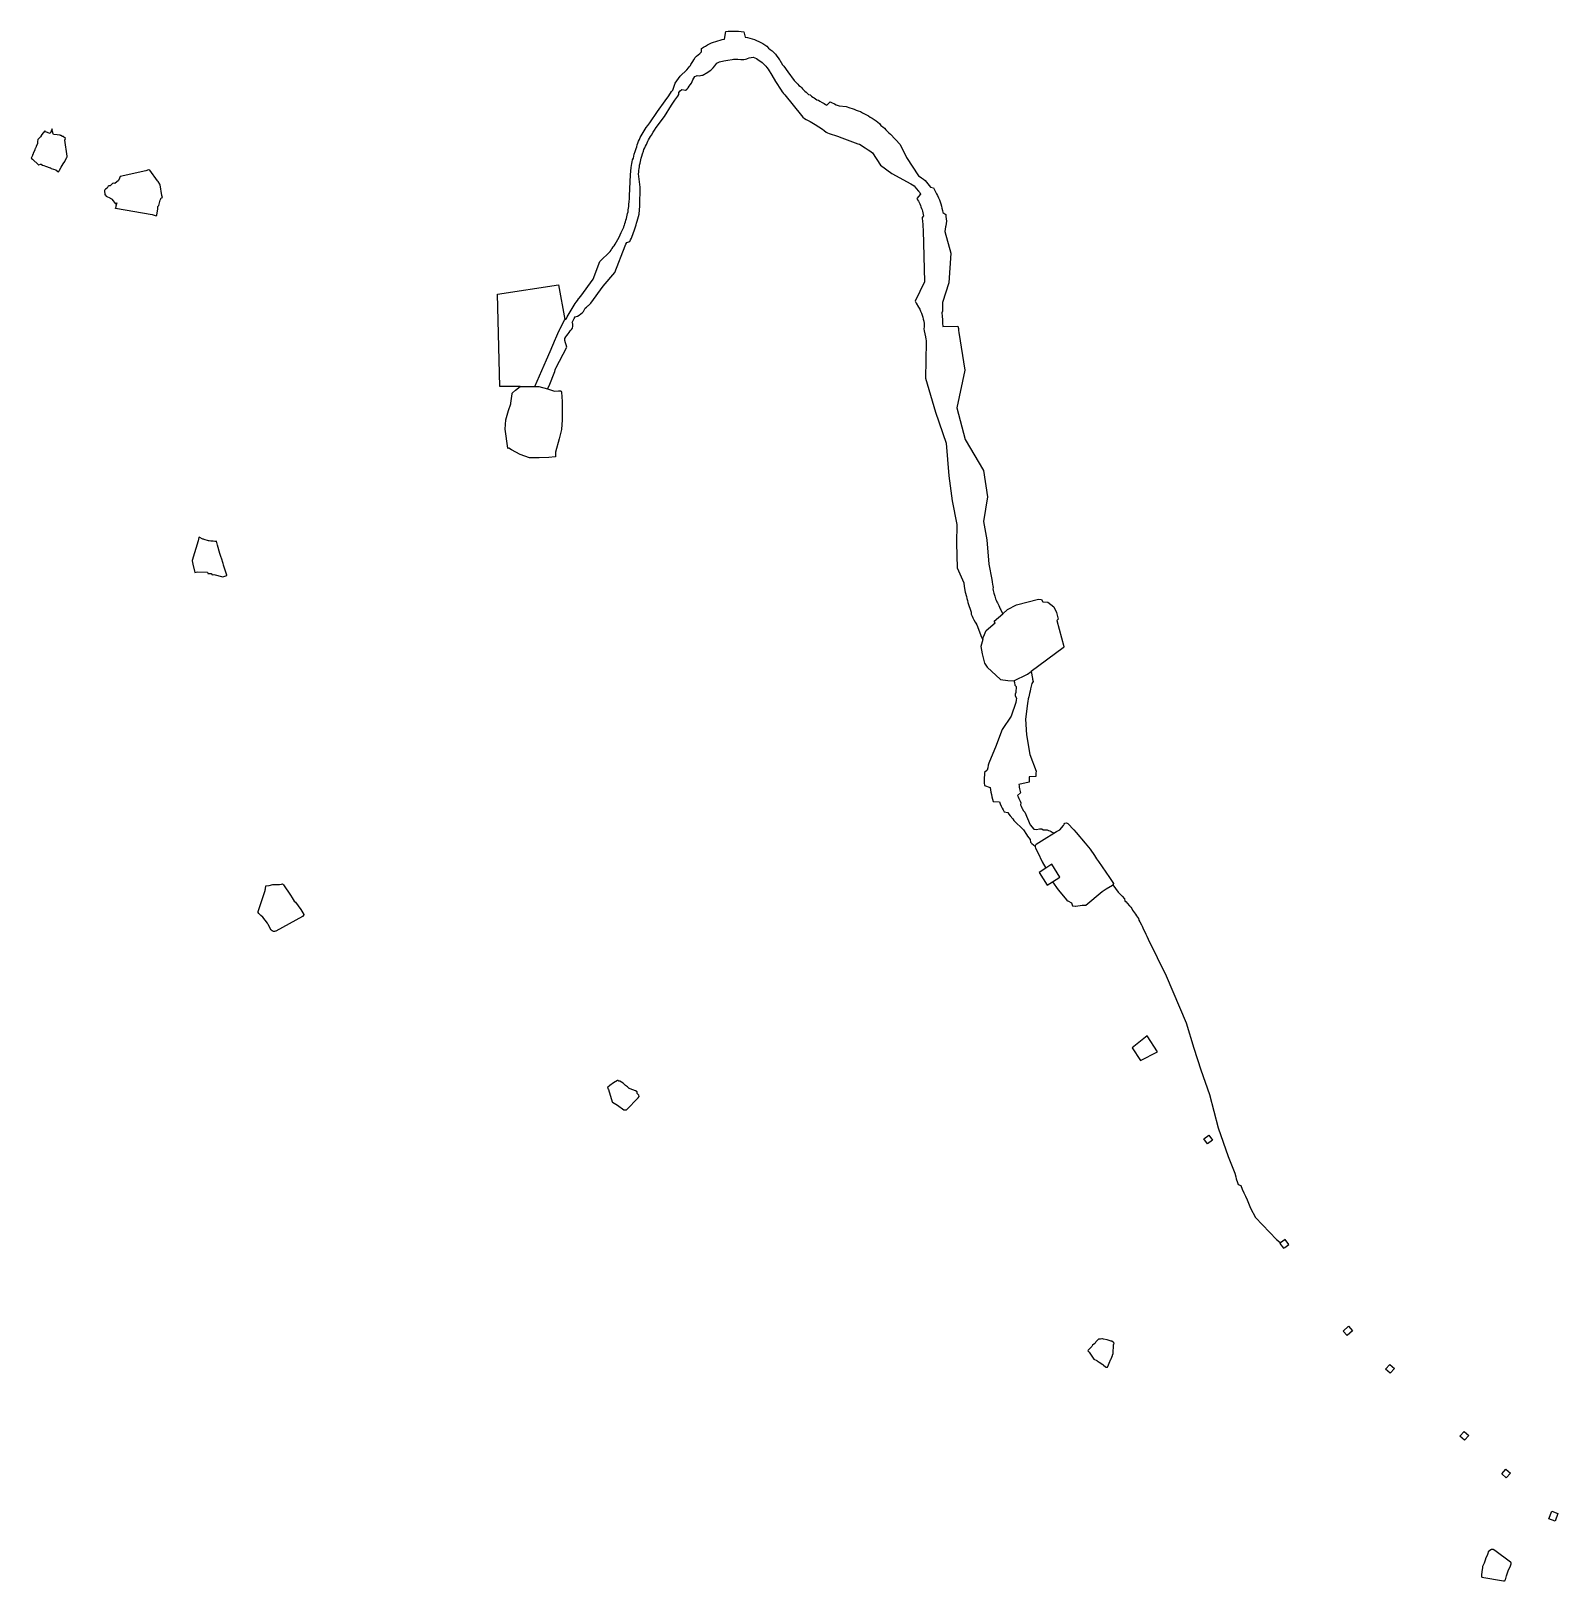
# Model space of a CAD drawing. Extents: x 543554 to 548422, y 1840562 to 1844578.
# Drawn here: x 544477 to 546107, y 1842710 to 1844365 of the extents above; entities that cross this region are included whole.
import ezdxf

# ---------------------------------------------------------------- set-up
doc = ezdxf.new("R2010")
doc.units = 0
doc.layers.add('Level 30', color=7, linetype='Continuous')

msp = doc.modelspace()

# ---------------------------------------------------------------- linework, layer by layer
at = {"layer": 'Level 30'}
for points in [[(545203.3, 1844352.5), (545205.5, 1844353.4), (545207.8, 1844354.2), (545210.1, 1844354.9), (545212.5, 1844355.5), (545214.8, 1844356.1), (545217.2, 1844356.5), (545218.6, 1844364.8), (545221.3, 1844365.1), (545224.1, 1844365.2), (545226.8, 1844365.3), (545229.7, 1844365.3), (545232.3, 1844365.1), (545235, 1844364.8), (545237.7, 1844364.5), (545239.4, 1844358.8), (545241.8, 1844358.3), (545244.3, 1844357.7), (545246.7, 1844356.9), (545249.1, 1844356.1), (545251.4, 1844355.2), (545253.7, 1844354.1), (545256, 1844353), (545258.2, 1844351.8), (545260.4, 1844350.5), (545262.5, 1844349.2), (545264.2, 1844347.1), (545266.1, 1844345.6), (545268, 1844344), (545269.9, 1844342.3), (545271.6, 1844340.5), (545273.2, 1844338.5), (545274.6, 1844336.5), (545276, 1844334.5), (545276.4, 1844334), (545279.2, 1844329.2), (545280.5, 1844327.7), (545285, 1844321.7), (545291.7, 1844312.6), (545293.2, 1844310.8), (545295.4, 1844308.4), (545296.5, 1844307), (545298.3, 1844306.2), (545299.4, 1844304.8), (545300.6, 1844303.6), (545301.9, 1844302.3), (545303.1, 1844301.1), (545304.4, 1844299.9), (545305.7, 1844298.7), (545307, 1844297.5), (545308.8, 1844297), (545310.2, 1844295.9), (545311.6, 1844294.8), (545312.9, 1844293.8), (545314.4, 1844292.8), (545315.8, 1844291.8), (545317.6, 1844291.3), (545319, 1844290.4), (545321.4, 1844288.9), (545323.5, 1844287.8), (545325.1, 1844287), (545326.6, 1844286.2), (545330, 1844289.5), (545331.5, 1844288.8), (545334.5, 1844287.5), (545336.4, 1844286.6), (545339.6, 1844285.3), (545347.2, 1844284.6), (545351.2, 1844283.4), (545353.5, 1844282.6), (545355.7, 1844281.8), (545357.9, 1844280.8), (545360.1, 1844279.9), (545362.4, 1844279.2), (545364.6, 1844278.1), (545366.7, 1844277), (545368.8, 1844275.8), (545370.9, 1844274.6), (545372.9, 1844273.4), (545375, 1844272.1), (545377, 1844270.8), (545379, 1844269.4), (545380.9, 1844268), (545382.8, 1844266.6), (545384.2, 1844264.5), (545386.1, 1844263), (545387.9, 1844261.4), (545389.6, 1844259.8), (545391.7, 1844257.7), (545392.8, 1844256.6), (545394.3, 1844255.3), (545404.6, 1844244.1), (545411.7, 1844230.1), (545424.4, 1844210.8), (545427.3, 1844208.8), (545427.7, 1844208.4), (545429.6, 1844207)], [(545046.9, 1844057.3), (545048.4, 1844058.4), (545049.4, 1844060.1), (545051.5, 1844063.7), (545052.5, 1844065.4), (545053.6, 1844067.2), (545054.4, 1844069), (545055.5, 1844070.8), (545057.8, 1844074.2), (545058.9, 1844075.9), (545060.1, 1844077.5), (545061.3, 1844079.2), (545061.7, 1844079.6), (545063.8, 1844082.3), (545077.1, 1844100.3), (545084.1, 1844119.1), (545095.1, 1844129.7), (545096.2, 1844131.4), (545096.7, 1844132.3), (545097.2, 1844133.1), (545098.2, 1844134.7), (545099.5, 1844136.1), (545100.5, 1844137.6), (545104.8, 1844145.2), (545107, 1844150), (545108.4, 1844153.1), (545109.7, 1844156), (545110.2, 1844157.5), (545110.3, 1844157.5), (545110.9, 1844159.6), (545111.4, 1844161.4), (545111.9, 1844163.2), (545112.4, 1844165), (545112.8, 1844166.8), (545113.2, 1844168.7), (545113.5, 1844170.5), (545114.2, 1844172.3), (545114.5, 1844174.2), (545114.7, 1844176.1), (545114.9, 1844177.9), (545115.1, 1844179.8), (545115.4, 1844183.6), (545115.6, 1844185.9), (545115.8, 1844189.4), (545116.8, 1844211.7), (545117.6, 1844219.4), (545117.9, 1844221.6), (545118.3, 1844223.7), (545118.7, 1844225.7), (545119.1, 1844227.8), (545119.9, 1844229.7), (545120.4, 1844231.8), (545120.9, 1844233.8), (545121.8, 1844236.7), (545122.8, 1844239.7), (545123.5, 1844241.7), (545123.9, 1844243.8), (545124.7, 1844245.7), (545125.5, 1844247.7), (545126.4, 1844249.6), (545127.3, 1844251.5), (545128.3, 1844253.3), (545129.2, 1844255.2), (545130.3, 1844257), (545131.5, 1844258.7), (545132.5, 1844260.5), (545133.7, 1844262.2), (545135.3, 1844264.3), (545137.4, 1844267.1), (545145.7, 1844279.3), (545153.9, 1844290.7), (545157.6, 1844296), (545157.6, 1844296), (545160.7, 1844300.6), (545161.9, 1844302.2), (545164.5, 1844309.5), (545169.9, 1844317.1), (545176.9, 1844324), (545178.6, 1844325.9), (545178.6, 1844325.9), (545179.6, 1844327.1), (545180.9, 1844328.6), (545181.1, 1844329.7), (545183.5, 1844332.9), (545184.5, 1844334.4), (545184.6, 1844334.6), (545186, 1844337), (545187.2, 1844338.4), (545189.1, 1844339.9), (545190.7, 1844341.4), (545192.5, 1844342.9), (545192.7, 1844346.6), (545194.8, 1844348), (545196.8, 1844349.2), (545198.9, 1844350.4), (545201.1, 1844351.5), (545203.3, 1844352.5)], [(545180.7, 1844307.9), (545181.8, 1844309.5), (545182.7, 1844311.3), (545183.5, 1844313.2), (545184.3, 1844315.1), (545185.5, 1844316.6), (545187.4, 1844317.6), (545188, 1844317.7), (545190.3, 1844317.6), (545193, 1844318), (545194, 1844318.3), (545195.1, 1844318.8), (545196, 1844319.3), (545197, 1844319.8), (545197.8, 1844320.3), (545199.3, 1844321.3), (545199.5, 1844321.4), (545202, 1844323.1), (545203.1, 1844324), (545204.2, 1844324.9), (545205.2, 1844326), (545206.9, 1844328.2), (545208.1, 1844329.7), (545209.2, 1844330.8), (545210.5, 1844331.7), (545211.9, 1844332.3), (545213.4, 1844332.8), (545213.4, 1844332.8), (545214.9, 1844333.1), (545216.4, 1844333.5), (545220.9, 1844334.3), (545225.4, 1844335), (545226.9, 1844335.2), (545228.6, 1844335.3), (545230, 1844335.3), (545231.5, 1844335.2), (545234.6, 1844335), (545236.2, 1844334.9), (545237.9, 1844335), (545239.6, 1844335.3), (545241.1, 1844335.7), (545241.6, 1844335.9), (545243.7, 1844336.6), (545245.8, 1844337.1), (545247.8, 1844337.2), (545249.7, 1844336.7), (545251.4, 1844336), (545252.9, 1844335), (545254.4, 1844333.9), (545255.9, 1844332.8), (545257.3, 1844331.6), (545261.4, 1844327.9), (545262.5, 1844326.4), (545263.8, 1844324.5), (545267.7, 1844318.1), (545271.5, 1844311.5), (545277.6, 1844302), (545278.8, 1844300.4), (545279.1, 1844300.1), (545280.2, 1844298.7), (545281.6, 1844297.1), (545299.4, 1844275.1), (545300.9, 1844273.4), (545302.5, 1844271.9), (545304.5, 1844270.9), (545306.5, 1844269.9), (545308.5, 1844268.8), (545314.1, 1844265.3), (545321.7, 1844260.4), (545323.6, 1844259.1), (545325.9, 1844257.4), (545327.2, 1844256.6), (545329.1, 1844255.8), (545338, 1844252.9), (545339.1, 1844252.6), (545339.8, 1844252.3), (545359.6, 1844245), (545361.3, 1844244.3), (545367.5, 1844240.5), (545370.6, 1844238.6), (545372.5, 1844237.3), (545373.7, 1844236.4), (545375.2, 1844235.1), (545383.8, 1844222.1), (545395.8, 1844213.3), (545416.2, 1844202.1), (545418.1, 1844200.9), (545419.6, 1844199.9), (545420.9, 1844198.6), (545422, 1844197.1), (545424.4, 1844194.2), (545425.6, 1844192.8), (545426.6, 1844191.2), (545422.5, 1844186.4), (545423.4, 1844185), (545424.2, 1844183.5), (545425, 1844182.1)], [(545028.4, 1843983.2), (545029.9, 1843986.5), (545035.9, 1844001.8), (545036.3, 1844003.4), (545036.9, 1844004.5), (545037.3, 1844005.4), (545048.8, 1844027.7), (545048.1, 1844030.1), (545047.4, 1844032.4), (545046.8, 1844034.8), (545046.9, 1844036.9), (545047.7, 1844038.7), (545048.9, 1844040.3), (545050.2, 1844041.8), (545051.5, 1844043.3), (545052.5, 1844045), (545053.9, 1844046.5), (545055, 1844048.1), (545055.2, 1844050.2), (545055.1, 1844052.5), (545054.5, 1844054.2), (545056.8, 1844058.3), (545057.8, 1844060), (545060.2, 1844060.8), (545062.1, 1844061.9), (545063.7, 1844063.2), (545065.3, 1844064.5), (545066.6, 1844065.9), (545068.6, 1844069.2), (545069.9, 1844070.6), (545071.4, 1844071.9), (545071.9, 1844072.2), (545072, 1844072.1), (545072.9, 1844073.3), (545074.4, 1844074.7), (545087.7, 1844092.7), (545100.1, 1844107.5), (545111, 1844136), (545112, 1844137.8), (545113, 1844139.6), (545116.1, 1844140.4), (545117, 1844142.3), (545117.8, 1844144.2), (545118.7, 1844146.2), (545119.5, 1844148.1), (545120.2, 1844150.1), (545120.9, 1844152.1), (545121.6, 1844154.1), (545122.3, 1844156.1), (545122.9, 1844158.2), (545123.4, 1844160.2), (545123.9, 1844162.2), (545126, 1844169.8), (545126.7, 1844178.6), (545127.3, 1844198.7), (545125.4, 1844212.7), (545125.6, 1844214.6), (545125.8, 1844216.5), (545126, 1844218.4), (545126.3, 1844220.3), (545126.6, 1844222.2), (545127, 1844224.1), (545127.4, 1844226), (545128.3, 1844229.7), (545128.8, 1844231.6), (545129.6, 1844234.3), (545130.6, 1844237), (545131.2, 1844238.9), (545132.3, 1844240.5), (545133, 1844242.3), (545133.8, 1844244), (545134.6, 1844245.8), (545135.4, 1844247.5), (545136.2, 1844249.2), (545137.1, 1844250.9), (545138.1, 1844252.6), (545139.2, 1844254.1), (545141.2, 1844257.4), (545142.4, 1844259.5), (545142.4, 1844259.4), (545144.2, 1844262.4), (545153.2, 1844274.1), (545160.6, 1844286.1), (545164.2, 1844291.5), (545164.3, 1844291.4), (545167.4, 1844295.9), (545168.5, 1844297.5), (545168.6, 1844299.8), (545169.8, 1844301.4), (545171.5, 1844302.7), (545175.4, 1844302.1), (545177.2, 1844303.2), (545177.5, 1844303.6), (545177.4, 1844303.7), (545178.5, 1844304.7), (545179.6, 1844306.3), (545180.7, 1844307.9)], [(544515.3, 1844231.6), (544512.9, 1844248.6), (544513.5, 1844250.4), (544511, 1844252.5), (544510.5, 1844252.8), (544508.7, 1844253.7), (544508.3, 1844253.9), (544507.8, 1844254), (544507.3, 1844254.1), (544504.8, 1844254.5), (544500.7, 1844254.8), (544500.4, 1844255.5), (544499.6, 1844258), (544499.5, 1844259.1), (544499.5, 1844260.7), (544497.3, 1844255.9), (544492.4, 1844257.6), (544491.6, 1844258.7), (544490.1, 1844256.8), (544488.1, 1844254.5), (544487.8, 1844254.1), (544486.8, 1844252.4), (544486.5, 1844252), (544484.4, 1844249.7), (544484.2, 1844249.3), (544483.7, 1844247.2), (544483.7, 1844246.7), (544483.7, 1844245.5), (544483.7, 1844245), (544482.3, 1844242.3), (544482.1, 1844241.8), (544481.3, 1844239.4), (544481, 1844239), (544480.8, 1844238.5), (544479.1, 1844234.4), (544478.9, 1844233.9), (544478.7, 1844233.4), (544478.5, 1844233), (544478.2, 1844232.5), (544476.8, 1844229.4), (544478.4, 1844228.5), (544484.8, 1844222.4), (544484.8, 1844222.4), (544485, 1844222.3), (544487, 1844223), (544487.9, 1844223.2), (544488, 1844222.9), (544489.1, 1844222.2), (544490.4, 1844221.7), (544492.3, 1844220.9), (544497.3, 1844219.1), (544497.4, 1844219.1), (544498.2, 1844218.5), (544503.4, 1844217.1), (544505.4, 1844215.3), (544506, 1844215), (544506.6, 1844215.4), (544507.3, 1844216.7), (544509.1, 1844219.9), (544511.1, 1844223.4), (544512.7, 1844226), (544513.2, 1844226.9), (544514.9, 1844230.2), (544515.2, 1844230.9), (544515.3, 1844231.6)], [(544617.3, 1844187.7), (544616.4, 1844189.5), (544614.6, 1844201.2), (544614.4, 1844201.7), (544612.5, 1844204.7), (544612.2, 1844205.1), (544611.8, 1844205.4), (544603.8, 1844216.7), (544602.3, 1844217.1), (544599.4, 1844215.9), (544571.8, 1844209.8), (544571.3, 1844208.1), (544570.2, 1844205.6), (544566.1, 1844202.5), (544564.4, 1844202.8), (544563.8, 1844202.4), (544563.3, 1844202.1), (544561.3, 1844199.9), (544559.7, 1844199.9), (544559.3, 1844199.6), (544558.2, 1844197.5), (544556.3, 1844196.3), (544555.6, 1844195.6), (544555.3, 1844194.9), (544555.2, 1844194.1), (544555.4, 1844193.4), (544555.5, 1844192.6), (544555.7, 1844190.5), (544555.8, 1844190.3), (544556.9, 1844188.9), (544557.7, 1844188.5), (544560.9, 1844187), (544561.3, 1844186.8), (544562.7, 1844186), (544563.1, 1844185.8), (544566.9, 1844180.8), (544568.4, 1844181.9), (544567.4, 1844178.2), (544566.9, 1844175.9), (544567.1, 1844176), (544606, 1844169.3), (544610.5, 1844167.9), (544611, 1844168.8), (544611.4, 1844171.2), (544612.2, 1844175.2), (544612.1, 1844175.7), (544612, 1844177.3), (544612.2, 1844177.8), (544613.1, 1844179.1), (544614.8, 1844184.8), (544615.3, 1844186.2), (544615.6, 1844187.1), (544617.3, 1844187.7)], [(545429.6, 1844207), (545431.3, 1844205.6), (545432.9, 1844203.9), (545434.4, 1844202.1), (545435.8, 1844200.3), (545437.1, 1844198.5), (545440.2, 1844197.7), (545441.4, 1844195.7), (545442.6, 1844193.7), (545443.7, 1844191.6), (545444.7, 1844189.5), (545445.7, 1844187.3), (545446.6, 1844185.1), (545447.4, 1844182.9), (545448.2, 1844180.7), (545448.8, 1844178.4), (545449.4, 1844176.1), (545450, 1844173.8), (545450.4, 1844171.5), (545453.4, 1844169.5), (545453.7, 1844167.1), (545453.9, 1844164.7), (545454.1, 1844162.2), (545453.8, 1844159.8), (545453.5, 1844157.3), (545453.3, 1844156.1), (545452.3, 1844151.2), (545458.7, 1844128.1), (545456.8, 1844096.4), (545450.1, 1844075.5), (545450.1, 1844069.9), (545450.1, 1844066.2), (545449.4, 1844064.4), (545449.6, 1844060.7), (545449.8, 1844056.8), (545450.1, 1844053.4), (545450.5, 1844049.8), (545466.5, 1844050.2), (545466.9, 1844047.8), (545467.2, 1844045.4), (545467.5, 1844043.4), (545473.7, 1844003.1), (545465.4, 1843963.1), (545474.1, 1843929.2), (545493.9, 1843895.9), (545498.1, 1843867.8), (545493.9, 1843841.5), (545497.3, 1843821.9), (545499.3, 1843796), (545502.5, 1843779.5), (545502.9, 1843777.2), (545503.4, 1843774.4), (545503.7, 1843772.8), (545503.9, 1843771.3), (545503.7, 1843769.6), (545504.1, 1843768.1), (545504.4, 1843766.5), (545504.8, 1843765), (545505.7, 1843762), (545506.2, 1843760.5), (545506.7, 1843759), (545507.3, 1843757.5), (545507.9, 1843756), (545508.7, 1843754.7), (545509.4, 1843753.2), (545510, 1843751.8), (545510.7, 1843750.3), (545511.5, 1843748.5), (545512.1, 1843747.2), (545513.1, 1843745.4), (545514.3, 1843743.1)], [(545425, 1844182.1), (545425.7, 1844180.6), (545426.4, 1844179), (545427, 1844177.5), (545427.6, 1844175.9), (545428.1, 1844174.4), (545428.6, 1844172.8), (545429, 1844171.2), (545429.4, 1844169.5), (545429.7, 1844167.9), (545428.1, 1844166), (545428.3, 1844164.4), (545428.5, 1844162.8), (545428.5, 1844161.2), (545428.8, 1844159.6), (545429, 1844158), (545429, 1844157.2), (545429.3, 1844152.2), (545430.6, 1844097.6), (545420.8, 1844076.8), (545421.7, 1844074.8), (545424.5, 1844070.4), (545425.6, 1844068.2), (545426.5, 1844066), (545427.4, 1844063.9), (545428.1, 1844061.8), (545428.9, 1844059.7), (545429.5, 1844057.7), (545430, 1844055.6), (545430.1, 1844055.3), (545430.4, 1844053.5), (545430.5, 1844051.4), (545430.3, 1844049.3), (545430.2, 1844047.2), (545430.5, 1844045.1), (545431.8, 1844038.9), (545432.3, 1844036.3), (545432.5, 1844034.9), (545432.7, 1844032.9), (545431.7, 1843994.7), (545442.6, 1843958.5), (545453.8, 1843925.1), (545456.9, 1843890.2), (545460.4, 1843863.7), (545465.2, 1843838.3), (545464.8, 1843818.3), (545465.8, 1843792.3), (545472.9, 1843776.2), (545473.1, 1843772.1), (545474.2, 1843766), (545475.5, 1843761.6), (545475.9, 1843759.4), (545476.5, 1843757.3), (545477.1, 1843755.2), (545477.7, 1843753.1), (545478.4, 1843751), (545479.1, 1843749), (545479.8, 1843746.9), (545480.6, 1843744.9), (545480.7, 1843742.6), (545481.6, 1843740.6), (545482.5, 1843738.6), (545483.5, 1843736.7), (545484.9, 1843734.3), (545485.7, 1843733), (545486.6, 1843731.2), (545491.6, 1843718.1), (545492.9, 1843715.5)], [(544999, 1843985.9), (544977.2, 1843985.9), (544974.9, 1844084.2), (545039.8, 1844094.4), (545046.9, 1844057.3)], [(545014.6, 1843985.9), (545027.2, 1844014.2), (545031, 1844023.1), (545036.8, 1844036.6), (545037.1, 1844037.3), (545039.1, 1844042.2), (545041.2, 1844046.1), (545041.5, 1844046.8), (545046.9, 1844057.3)], [(545028.4, 1843983.2), (545030.2, 1843982.7), (545035.8, 1843980.7), (545040.1, 1843981), (545041.5, 1843981.1), (545042.1, 1843981), (545042.8, 1843980.6), (545043.2, 1843979.8), (545044, 1843969.8), (545043.9, 1843950.2), (545043.1, 1843939.7), (545040.8, 1843929.8), (545036.9, 1843915.5), (545036.8, 1843911.1), (545036.7, 1843910.8), (545036.5, 1843910.7), (545029.6, 1843910.1), (545019.2, 1843909.7), (545008.9, 1843909.5), (544999.2, 1843913.1), (544989.8, 1843918.1), (544986.9, 1843919.8), (544986.4, 1843919.7), (544986.3, 1843919.7), (544986.1, 1843919.7), (544985.9, 1843919.9), (544983.1, 1843940.3), (544983.9, 1843950.2), (544986.7, 1843960.1), (544989.1, 1843967.2), (544989.1, 1843967.5), (544989.2, 1843968), (544990.4, 1843978), (544990.5, 1843978.3), (544990.6, 1843978.6), (544990.8, 1843978.9), (544993.9, 1843981.8), (544999, 1843985.9)], [(544999, 1843985.9), (545013.8, 1843985.9), (545014.6, 1843985.9)], [(545014.6, 1843985.9), (545018.9, 1843985.9), (545028.4, 1843983.2)], [(544686, 1843784.1), (544686, 1843784.4), (544684.1, 1843789.7), (544682.4, 1843794.9), (544682.3, 1843795.4), (544681.8, 1843796.8), (544680, 1843802.6), (544679.8, 1843803), (544678.4, 1843807.3), (544675.8, 1843816.5), (544674.7, 1843820.5), (544673.7, 1843820.3), (544673.2, 1843820.3), (544671.4, 1843820.6), (544669.4, 1843820.7), (544668.9, 1843820.7), (544666.9, 1843821), (544666.4, 1843821.1), (544661.6, 1843822.4), (544661.1, 1843822.6), (544660.2, 1843822.9), (544656.3, 1843824.7), (544655.9, 1843824.5), (544655.1, 1843820.9), (544648.9, 1843799.9), (544648.9, 1843799.7), (544649.7, 1843796.1), (544651.7, 1843787.1), (544654.7, 1843787.8), (544665.1, 1843787.6), (544665.5, 1843786.2), (544669.2, 1843786.1), (544670.3, 1843784.8), (544671.8, 1843785.1), (544681.5, 1843782.7), (544686, 1843784.1)], [(545514.3, 1843743.1), (545519.4, 1843747.6), (545529.1, 1843752.8), (545552.3, 1843758.7), (545555.3, 1843758.5), (545555.7, 1843758.5), (545557, 1843755.8), (545562.6, 1843755.5), (545568.9, 1843750.6), (545571.8, 1843744.5), (545573.6, 1843737.4), (545572.1, 1843735.9), (545579.4, 1843708.1), (545579.4, 1843707.6), (545579.2, 1843707.1), (545578.9, 1843706.8), (545544.8, 1843681.4)], [(545492.9, 1843715.5), (545493.7, 1843718.6), (545496.6, 1843725.3), (545506.2, 1843733.5), (545505.3, 1843735.3), (545514.3, 1843743.1)], [(545492.9, 1843715.5), (545490.9, 1843708), (545492.4, 1843700.4), (545494.9, 1843690.2), (545497.7, 1843686), (545511.9, 1843672.9), (545519.8, 1843671.8), (545526.3, 1843671.5)], [(545526.3, 1843671.5), (545526.5, 1843671), (545526.6, 1843670.7), (545526.8, 1843669.7), (545527.2, 1843667), (545528.7, 1843665.6), (545528.7, 1843664.1), (545528.7, 1843663.2), (545528.4, 1843661.2), (545528.1, 1843659.2), (545527.7, 1843657.3), (545527.4, 1843655.3), (545529.1, 1843652.9), (545528.8, 1843650.9), (545528.2, 1843648.4), (545523.4, 1843633.9), (545513.6, 1843619.5), (545506.4, 1843600.6), (545500.2, 1843585.4), (545499.6, 1843583.5), (545499.2, 1843582.5), (545498.9, 1843581.3), (545498.2, 1843578.7), (545497.6, 1843576), (545494.9, 1843573.6), (545494.7, 1843570.8), (545494.6, 1843568.1), (545494.6, 1843565.9), (545494.6, 1843565.3), (545494.6, 1843562.5), (545494.8, 1843559.8), (545500.9, 1843557.6), (545501.3, 1843555.1), (545501.7, 1843552.5), (545502.2, 1843550), (545502.7, 1843547.5), (545503.4, 1843545), (545504.1, 1843542.6), (545510.9, 1843542.2), (545511.7, 1843540), (545512.6, 1843537.8), (545513.6, 1843535.7), (545514.6, 1843533.6), (545515.8, 1843531.5), (545519.6, 1843531), (545520.9, 1843529.2), (545522.3, 1843527.4), (545525.1, 1843524.3), (545526, 1843522.5), (545536.4, 1843512.4), (545539.7, 1843507.3), (545540.9, 1843505.5), (545542.2, 1843503.8), (545543.7, 1843502.1), (545543.9, 1843499.3), (545545.5, 1843497.8), (545547.2, 1843496.3), (545548.8, 1843494.8), (545549, 1843494.7)], [(545526.3, 1843671.5), (545540.9, 1843678.5), (545544.8, 1843681.4)], [(545544.8, 1843681.4), (545546, 1843674.1), (545546.2, 1843673.4), (545546.6, 1843670.8), (545545.3, 1843668.8), (545543.8, 1843663), (545543.4, 1843660.6), (545542.9, 1843658.1), (545542.5, 1843656.2), (545542, 1843654.3), (545541.5, 1843652.3), (545541.1, 1843649.4), (545540.8, 1843647.5), (545540, 1843641.5), (545538.5, 1843630.7), (545539.5, 1843614), (545543.1, 1843592.8), (545549.9, 1843574.9), (545549.7, 1843572.9), (545549.6, 1843571.8), (545549.6, 1843571.4), (545549.6, 1843570.4), (545549.7, 1843569.4), (545542.5, 1843569.1), (545542.4, 1843568), (545542.4, 1843566.8), (545542.4, 1843565.9), (545542.4, 1843564.4), (545542.4, 1843563.3), (545531.5, 1843560.9), (545531.7, 1843559.4), (545531.9, 1843557.8), (545532.2, 1843556.3), (545532.6, 1843554.8), (545533, 1843553.3), (545533.4, 1843551.8), (545530.2, 1843549.1), (545530.8, 1843547.5), (545531.4, 1843545.9), (545532.1, 1843544.4), (545532.9, 1843542.9), (545533.7, 1843541.4), (545533.1, 1843539.1), (545533.9, 1843537.6), (545534.7, 1843536), (545535.1, 1843535.2), (545536.6, 1843532.6), (545538, 1843531.2), (545543.7, 1843517.7), (545547.5, 1843513.1), (545550.2, 1843512.9), (545553.4, 1843513.3), (545555.9, 1843513.3), (545557.4, 1843512.5), (545559.7, 1843512.5), (545561.8, 1843512.5), (545563.1, 1843511.8), (545564.5, 1843511.2), (545565.2, 1843510.9), (545565.9, 1843510.6), (545567.2, 1843509.9), (545568.5, 1843509.2), (545569, 1843508.8)], [(545569, 1843508.8), (545571.8, 1843510.5), (545575.4, 1843512.4), (545579.1, 1843517.2), (545579.9, 1843518.6), (545580.7, 1843519.5), (545582.2, 1843519.9), (545583.8, 1843519.3), (545590.1, 1843512.4), (545592.6, 1843509.5), (545602.3, 1843498.1), (545607.7, 1843491.9), (545607.8, 1843491.8), (545612.1, 1843485), (545614.5, 1843481.4), (545616.5, 1843478.6), (545616.5, 1843478.6)], [(545549, 1843494.7), (545549.2, 1843495.8), (545550.1, 1843497.1), (545558.4, 1843502.4), (545569, 1843508.8)], [(545549, 1843494.7), (545548.9, 1843494.2), (545549.3, 1843492.7), (545551.6, 1843488.3), (545556.5, 1843478.3), (545560.2, 1843471.5)], [(545560.2, 1843471.5), (545553.1, 1843467), (545561.7, 1843453.3), (545567.4, 1843456.9)], [(545567.4, 1843456.9), (545575.4, 1843461.9), (545566.8, 1843475.6), (545560.2, 1843471.5)], [(545616.5, 1843478.6), (545628.4, 1843461.4), (545632, 1843456.2), (545632.4, 1843455.1), (545632.1, 1843454.1), (545631.7, 1843453.6)], [(544768, 1843421.5), (544766.7, 1843419.9), (544738.2, 1843404.3), (544737.7, 1843404.1), (544736.7, 1843403.8), (544735.8, 1843403.8), (544734.4, 1843404.4), (544733.3, 1843405.4), (544729.9, 1843411.5), (544729.7, 1843412), (544729.1, 1843412.8), (544724.4, 1843419.2), (544722.1, 1843421.1), (544720.3, 1843422.6), (544719.9, 1843423.2), (544719.4, 1843424.1), (544719.3, 1843425.3), (544726.9, 1843447.5), (544726.7, 1843448.3), (544727, 1843449.4), (544727.4, 1843452.6), (544731, 1843452.9), (544735.1, 1843454.2), (544735.3, 1843454.1), (544739.4, 1843454), (544742.1, 1843454.2), (544744.1, 1843454.5), (544745.4, 1843454.8), (544746.2, 1843453.7), (544753.8, 1843442.7), (544755.7, 1843439.8), (544757.9, 1843436.4), (544759.3, 1843435), (544764.7, 1843427.2), (544767.9, 1843422.1), (544768, 1843421.5)], [(545567.4, 1843456.9), (545573.3, 1843448.2), (545580.8, 1843439.4), (545583.6, 1843436.3), (545583.8, 1843436.7), (545587.6, 1843434.6), (545588.9, 1843431.3), (545591.8, 1843431), (545592.3, 1843430.9), (545599.2, 1843432), (545603.1, 1843432), (545620.4, 1843446.7), (545624.8, 1843449.5), (545631.4, 1843453.3), (545631.7, 1843453.6)], [(545631.7, 1843453.6), (545637.7, 1843445.7), (545640.4, 1843442.9), (545641.7, 1843441.5), (545644.3, 1843438.9), (545644.8, 1843436.7), (545646, 1843435.4), (545647.3, 1843434), (545649.7, 1843431.2), (545650.9, 1843429.8), (545652, 1843428.4), (545652.9, 1843426.7), (545654, 1843425.3), (545655.1, 1843423.8), (545656.1, 1843422.3), (545657.1, 1843420.7), (545658.1, 1843419.2), (545659.1, 1843417.6), (545659.6, 1843415.8), (545660.5, 1843414.2), (545662.3, 1843411), (545663.1, 1843409.4), (545663.9, 1843407.7), (545664.7, 1843406.1), (545666.2, 1843402.7), (545667, 1843401.1), (545668, 1843399), (545669.4, 1843395.8), (545688.8, 1843356.6), (545710.1, 1843306.2), (545718.4, 1843279.4), (545725.8, 1843256), (545735.2, 1843229.8), (545744.4, 1843194.4), (545755, 1843163.7), (545762.1, 1843145.9), (545763.1, 1843141.9), (545763.7, 1843139.9), (545765.1, 1843135.9), (545765.8, 1843133.9), (545768.5, 1843132.7), (545770.1, 1843128.8), (545771.8, 1843125), (545773.5, 1843121.2), (545775.4, 1843117.5), (545778.8, 1843108.3), (545784.3, 1843098.4), (545806.6, 1843074.9), (545808.1, 1843073.9), (545810.8, 1843071.6), (545811, 1843071.4)], [(545679.5, 1843275.4), (545668.6, 1843292.4), (545652.6, 1843279.8), (545661.4, 1843266.2), (545679.5, 1843275.4)], [(545126.2, 1843227.8), (545125.9, 1843229.1), (545125.4, 1843229.6), (545125, 1843229.9), (545123.9, 1843231), (545124, 1843232), (545123.9, 1843232.8), (545122.2, 1843233.8), (545119.2, 1843234.7), (545116.4, 1843235.9), (545115.9, 1843236.1), (545115.3, 1843236.1), (545113.5, 1843237.9), (545111.5, 1843239.5), (545111.2, 1843239.8), (545109.4, 1843241.6), (545109, 1843242), (545105.5, 1843243.9), (545105, 1843244.1), (545104.5, 1843244.2), (545103.3, 1843244.8), (545102.9, 1843244.7), (545098.7, 1843242.2), (545094.7, 1843239.3), (545094.3, 1843239), (545092.8, 1843237.7), (545092.4, 1843236.5), (545093.5, 1843235), (545097.3, 1843222.1), (545097.7, 1843221.5), (545102.8, 1843218.3), (545109.8, 1843213.6), (545112.4, 1843213.3), (545125.1, 1843226.2), (545125.1, 1843226.3), (545126.2, 1843227.8)], [(545738.3, 1843181.1), (545732.8, 1843177.1), (545728.9, 1843182.4), (545734.4, 1843186.4), (545738.3, 1843181.1)], [(545811, 1843071.4), (545810.3, 1843070.9), (545814.2, 1843065.6), (545815.6, 1843066.6)], [(545815.6, 1843066.6), (545819.7, 1843069.6), (545815.8, 1843074.9), (545811, 1843071.4)], [(545887.8, 1842977.6), (545882, 1842972.4), (545877.8, 1842977.1), (545883.6, 1842982.4), (545887.8, 1842977.6)], [(545633.1, 1842964.4), (545632.3, 1842965.3), (545630.9, 1842966.3), (545630.5, 1842966.4), (545630, 1842966.5), (545625.7, 1842967.9), (545621.7, 1842968.7), (545620.8, 1842968.9), (545620.2, 1842968.9), (545618.6, 1842968.7), (545618.1, 1842968.6), (545617, 1842968.6), (545616.6, 1842968.5), (545613.8, 1842965.6), (545613.2, 1842964.9), (545612.8, 1842964.5), (545612.5, 1842964.1), (545610.3, 1842962.1), (545609.3, 1842960.9), (545607.8, 1842958.9), (545606.3, 1842957.6), (545605.6, 1842956.9), (545605.1, 1842956), (545606.5, 1842954.7), (545611.7, 1842947.2), (545611.7, 1842947.1), (545614.6, 1842945.7), (545615.2, 1842945.4), (545616.3, 1842944.7), (545617.2, 1842944.1), (545621.1, 1842941.4), (545621.7, 1842941), (545624.1, 1842939.1), (545624.4, 1842938.9), (545624.5, 1842938.8), (545624.6, 1842938.7), (545624.8, 1842938.7), (545624.9, 1842938.6), (545625.1, 1842938.6), (545625.3, 1842938.6), (545625.5, 1842938.6), (545625.6, 1842938.6), (545625.7, 1842938.6), (545625.9, 1842938.7), (545626, 1842938.7), (545626.1, 1842938.8), (545626.1, 1842938.8), (545626.2, 1842938.9), (545626.3, 1842939), (545626.3, 1842939), (545626.4, 1842939.1), (545626.5, 1842939.2), (545626.5, 1842939.3), (545627.3, 1842941.2), (545628, 1842942.8), (545629.8, 1842947.3), (545629.9, 1842947.6), (545631.4, 1842951.1), (545631.6, 1842951.6), (545632.3, 1842953.3), (545632.3, 1842953.3), (545632.6, 1842962.6), (545632.6, 1842962.5), (545633.1, 1842964.4)], [(545932.4, 1842937.3), (545927.8, 1842932.2), (545922.9, 1842936.6), (545927.5, 1842941.7), (545932.4, 1842937.3)], [(546011.9, 1842865.7), (546007.3, 1842860.6), (546002.4, 1842865), (546006.9, 1842870.1), (546011.9, 1842865.7)], [(546056.4, 1842825.5), (546051.9, 1842820.4), (546047, 1842824.9), (546051.5, 1842829.9), (546056.4, 1842825.5)], [(546107.1, 1842782.4), (546104, 1842774.3), (546097.3, 1842776.9), (546100.4, 1842785), (546107.1, 1842782.4)], [(546057.3, 1842729.2), (546057.3, 1842729.3), (546057.3, 1842729.5), (546057.3, 1842729.7), (546057.2, 1842729.8), (546057.1, 1842730), (546057, 1842730.1), (546056.9, 1842730.2), (546056.8, 1842730.3), (546056.7, 1842730.4), (546056.5, 1842730.5), (546039.6, 1842743), (546038.1, 1842744), (546036.4, 1842744), (546036, 1842744), (546035.9, 1842743.9), (546035.3, 1842743.6), (546032.6, 1842741.6), (546032.2, 1842739.8), (546031.9, 1842738.6), (546031.9, 1842738.5), (546030.2, 1842735), (546029.3, 1842732.7), (546028.2, 1842729.6), (546026.7, 1842725.8), (546026.6, 1842725.4), (546026.4, 1842724.4), (546026.2, 1842722.6), (546025.4, 1842717.2), (546025.4, 1842717.1), (546025.5, 1842715.5), (546025.8, 1842714.5), (546049, 1842710.4), (546049.2, 1842710.4), (546049.3, 1842710.4), (546049.4, 1842710.4), (546049.5, 1842710.4), (546049.7, 1842710.4), (546049.8, 1842710.5), (546049.9, 1842710.5), (546050, 1842710.6), (546050.1, 1842710.6), (546050.2, 1842710.7), (546050.4, 1842710.8), (546050.5, 1842710.8), (546050.5, 1842710.9), (546050.6, 1842711), (546050.7, 1842711.1), (546050.8, 1842711.3), (546050.9, 1842711.4), (546050.9, 1842711.5), (546051, 1842711.7), (546052.1, 1842715.8), (546054.1, 1842721.4), (546056.3, 1842726.6), (546057.2, 1842728.8), (546057.3, 1842728.9), (546057.3, 1842729.1), (546057.3, 1842729.2)]]:
    msp.add_lwpolyline(points, dxfattribs=at)

doc.saveas('drawing.dxf')
